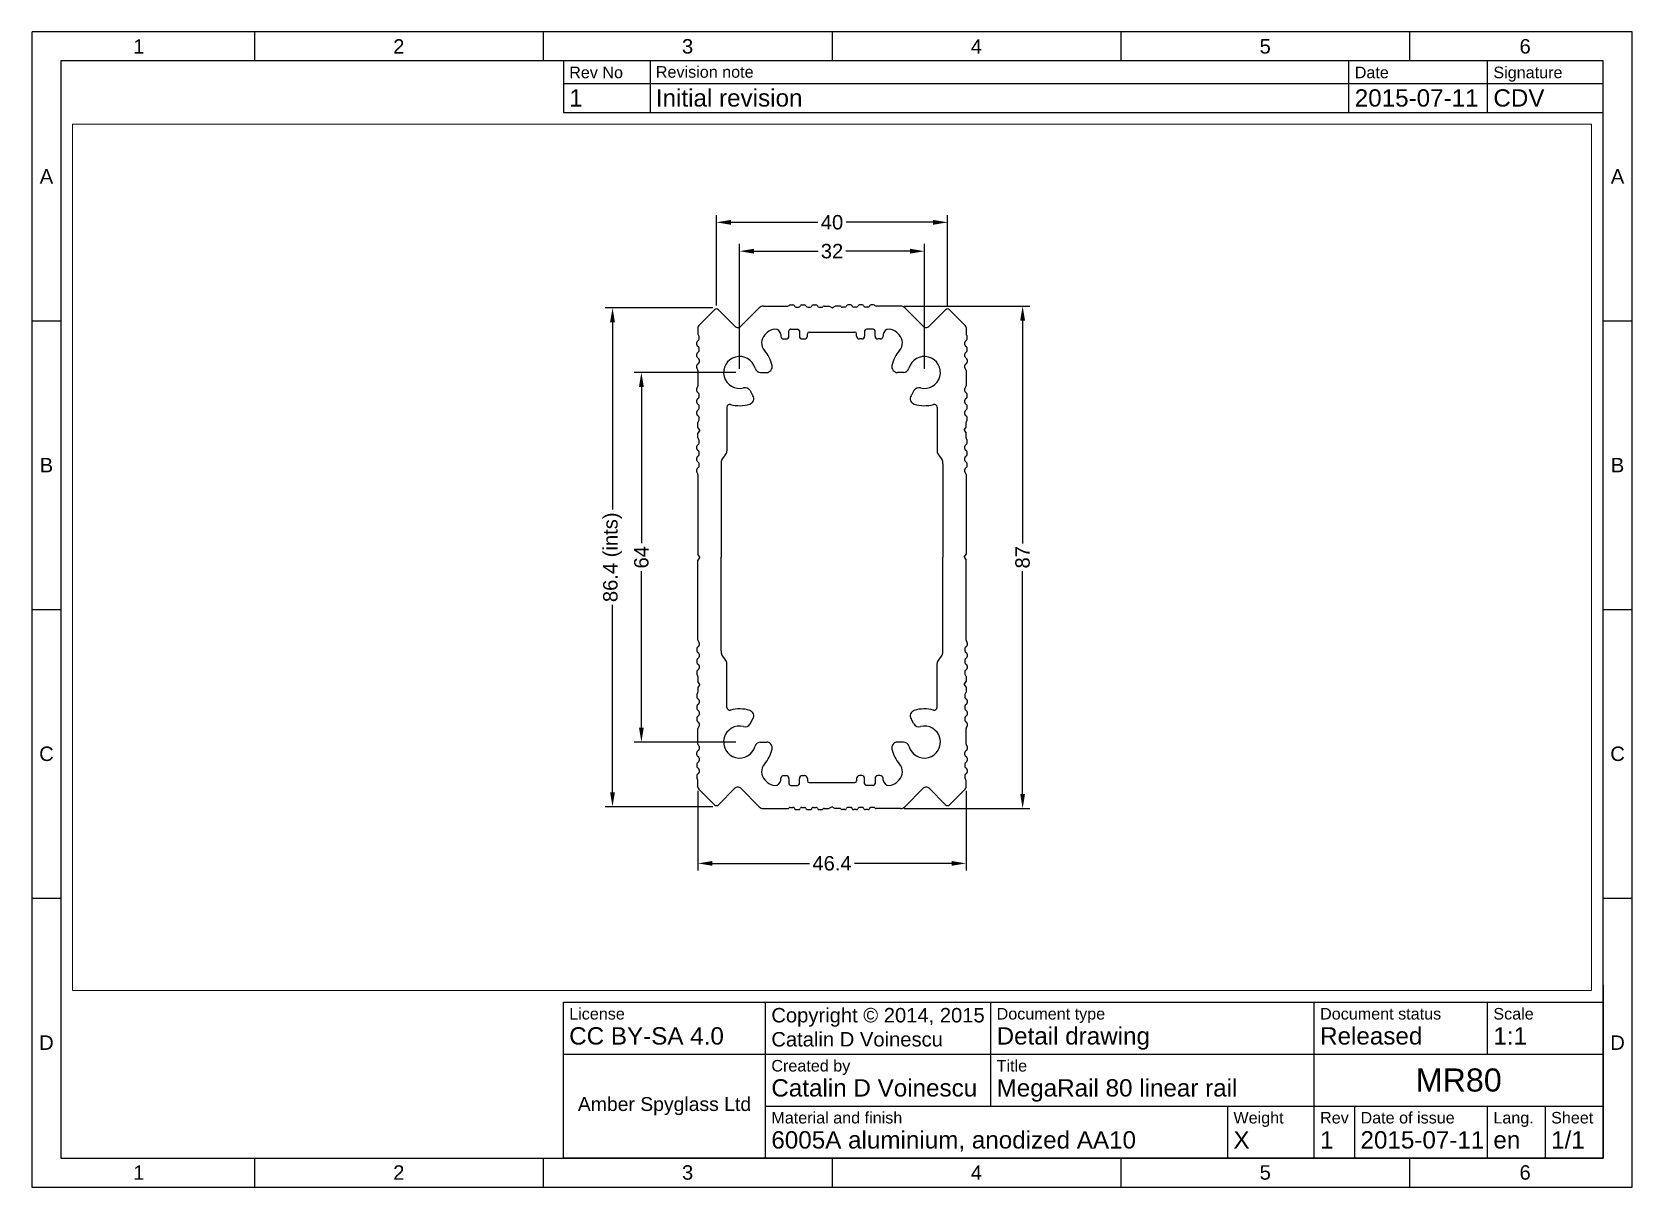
# Paper-space layout 'Sheet1' of a CAD drawing. Header units: millimetres. Extents: x 15 to 292, y 5 to 205.
# The model-space entities are those that its viewports show. They can reach past a viewport. Long polylines and large blocks are cut down to what shows.
import ezdxf

# ---------------------------------------------------------------- set-up
doc = ezdxf.new("R2010")
doc.units = ezdxf.units.MM
doc.layers.add('Dimensions', color=7, linetype='Continuous')
doc.styles.get("Standard").update_dxf_attribs({"font": 'arial.ttf'})
doc.dimstyles.new('ISO-25', dxfattribs={"dimtxt": 2.5, "dimasz": 2.5, "dimexe": 1.25, "dimexo": 0.625, "dimtad": 0, "dimtoh": 1, "dimdsep": 46, "dimtxsty": 'Standard', "dimcen": 2.5, "dimadec": 0, "dimazin": 0, "dimtfac": 1, "dimtmove": 0, "dimatfit": 3, "dimfxl": 1, "dimarcsym": 0})

psp = doc.layouts.new('Sheet1')

# ---------------------------------------------------------------- texts
for s, insert, char_height, width, attachment_point in [('{1}', (33.5, 202.5), 2.5, 40, 5), ('{2}', (78.5, 202.5), 2.5, 50, 5), ('{3}', (128.5, 202.5), 2.5, 50, 5), ('{4}', (178.5, 202.5), 2.5, 50, 5), ('{5}', (228.5, 202.5), 2.5, 50, 5), ('{6}', (273.5, 202.5), 2.5, 40, 5), ('{Rev No}', (108, 199), 2, 13, 1), ('{Revision note}', (123, 199.0830368008192), 2, 99, 1), ('{Date}', (244, 199), 2, 22, 1), ('{Signature}', (268, 199), 2, 18, 1), ('{1}', (108, 195.0830368008192), 3, 12.99999999999999, 1), ('{Initial revision}', (123, 195.0830368008192), 3, 99, 1), ('{2015-07-11}', (244, 195.0830368008192), 3, 22, 1), ('{CDV}', (268, 195.0830368008192), 3, 18, 1), ('{A}', (17.5, 180), 2.5, 5, 5), ('{A}', (289.5, 180), 2.5, 5, 5), ('{B}', (17.5, 130), 2.5, 5, 5), ('{B}', (289.5, 130), 2.5, 5, 5), ('{C}', (17.5, 80), 2.5, 5, 5), ('{C}', (289.5, 80), 2.5, 5, 5), ('{License\\P\\H1.5x;CC BY-SA 4.0}', (108, 36), 2, 33, 1), ('{Copyright © 2014, 2015\\PCatalin D Voinescu}', (143, 36), 2.5, 37, 1), ('{Scale\\P\\H1.5x;1:1}', (268, 36), 2, 18, 1), ('{Document type\\P\\H1.5x;Detail drawing}', (182, 36), 2, 54, 1), ('{Document status\\P\\H1.5x;Released}', (238, 36), 2, 28, 1), ('{D}', (17.5, 30), 2.5, 5, 5), ('{D}', (289.5, 30), 2.5, 5, 5), ('{Created by\\P\\H1.5x;Catalin D Voinescu}', (143, 27), 2, 37, 1), ('{Title\\P\\H1.5x;MegaRail 80 linear rail}', (182, 27), 2, 54, 1), ('{MR80}', (262, 23.5), 4, 48, 5), ('{\\H0.8x;Amber Spyglass Ltd}', (124.5, 19.00000000000002), 3, 33, 5), ('{Material and finish\\P\\H1.5x;6005A aluminium, anodized AA10}', (143, 18), 2, 78, 1), ('{Weight\\P\\H1.5x;X}', (223, 18.00000000000001), 2, 13, 1), ('{Rev\\P\\H1.5x;1}', (238, 18.00000000000001), 2, 6, 1), ('{Date of issue\\P\\H1.5x;2015-07-11}', (245, 18), 2, 21.30762260613795, 1), ('{Lang.\\P\\H1.5x;en}', (268, 18), 2, 8, 1), ('{Sheet\\P\\H1.5x;1/1}', (278, 18), 2, 8, 1), ('{1}', (33.5, 7.5), 2.5, 40, 5), ('{2}', (78.5, 7.5), 2.5, 50, 5), ('{3}', (128.5, 7.5), 2.5, 50, 5), ('{4}', (178.5, 7.5), 2.5, 50, 5), ('{5}', (228.5, 7.5), 2.5, 50, 5), ('{6}', (273.5, 7.5), 2.5, 40, 5)]:
    psp.add_mtext(s, dxfattribs=dict(insert=insert, char_height=char_height, width=width, attachment_point=attachment_point))

msp = doc.modelspace()

# ---------------------------------------------------------------- blocks, each defined once
blk = doc.blocks.new('*D0')
at = {"layer": 'Defpoints', "color": 0}
for p in [(11.88578643762694, 43.49999999999999), (11.8857864376269, -43.5), (32.99999999999999, -43.5)]:
    blk.add_point(p, dxfattribs=at)
at = {"layer": 'Dimensions', "color": 0, "lineweight": -2}
for p, q in [((12.51078643762694, 43.49999999999999), (34.25, 43.49999999999999)), ((33, 40.99999999999999), (33, 2.413749999999993)), ((32.99999999999999, -41), (32.99999999999999, -2.413750000000014)), ((12.5107864376269, -43.5), (34.24999999999999, -43.5))]:
    blk.add_line(p, q, dxfattribs=at)
at = {"layer": 'Dimensions', "color": 0}
for points in [[(33.41666666666666, 40.99999999999999), (32.58333333333334, 40.99999999999999), (33, 43.49999999999999)], [(32.58333333333333, -41), (33.41666666666666, -41), (32.99999999999999, -43.5)]]:
    blk.add_solid(points, dxfattribs=at)
at = {"layer": 'Dimensions', "color": 0, "insert": (33, 0), "char_height": 2.5, "attachment_point": 5, "rotation": 90}
blk.add_mtext('87', dxfattribs=at)
blk = doc.blocks.new('*D1')
at = {"layer": 'Defpoints', "color": 0}
for p in [(-23.20000000000003, -39.79289321881342), (23.2, -39.79289321881345), (23.2, -53)]:
    blk.add_point(p, dxfattribs=at)
at = {"layer": 'Dimensions', "color": 0, "lineweight": -2}
for p, q in [((-23.20000000000003, -40.41789321881342), (-23.20000000000003, -54.25)), ((23.2, -40.41789321881345), (23.2, -54.25)), ((-20.70000000000003, -53), (-3.913749999999986, -53)), ((20.7, -53), (3.913750000000018, -53))]:
    blk.add_line(p, q, dxfattribs=at)
at = {"layer": 'Dimensions', "color": 0}
for points in [[(-20.70000000000003, -52.58333333333334), (-20.70000000000003, -53.41666666666666), (-23.20000000000003, -53)], [(20.7, -53.41666666666666), (20.7, -52.58333333333334), (23.2, -53)]]:
    blk.add_solid(points, dxfattribs=at)
at = {"layer": 'Dimensions', "color": 0, "insert": (1.4210854715202e-14, -53), "char_height": 2.5, "attachment_point": 5}
blk.add_mtext('46.4', dxfattribs=at)
blk = doc.blocks.new('*D2')
at = {"layer": 'Defpoints', "color": 0}
for p in [(-16, 32), (-32.76057214184794, -31.99999999999997), (-16.00000000000002, -31.99999999999997)]:
    blk.add_point(p, dxfattribs=at)
at = {"layer": 'Dimensions', "color": 0, "lineweight": -2}
for p, q in [((-16.625, 32), (-34.25, 32)), ((-33, 29.5), (-33, 2.416250000000016)), ((-33, -29.49999999999997), (-33, -2.416249999999984)), ((-16.62500000000002, -31.99999999999997), (-34.25, -31.99999999999997))]:
    blk.add_line(p, q, dxfattribs=at)
at = {"layer": 'Dimensions', "color": 0}
for points in [[(-32.58333333333334, 29.5), (-33.41666666666666, 29.5), (-33, 32)], [(-33.41666666666666, -29.49999999999997), (-32.58333333333334, -29.49999999999997), (-33, -31.99999999999997)]]:
    blk.add_solid(points, dxfattribs=at)
at = {"layer": 'Dimensions', "color": 0, "insert": (-33, 1.4210854715202e-14), "char_height": 2.5, "attachment_point": 5, "rotation": 90}
blk.add_mtext('64', dxfattribs=at)
blk = doc.blocks.new('*D3')
at = {"layer": 'Defpoints', "color": 0}
for p in [(16.00000000000001, 53.94725428393179), (-16, 32), (16.00000000000001, 31.99999999999997)]:
    blk.add_point(p, dxfattribs=at)
at = {"layer": 'Dimensions', "color": 0, "lineweight": -2}
for p, q in [((-16, 32.625), (-16, 54.25)), ((-13.5, 53), (-2.398749999999996, 53)), ((13.50000000000001, 53), (2.39875, 53)), ((16.00000000000001, 32.62499999999997), (16.00000000000001, 54.25))]:
    blk.add_line(p, q, dxfattribs=at)
at = {"layer": 'Dimensions', "color": 0}
for points in [[(-13.5, 53.41666666666666), (-13.5, 52.58333333333334), (-16, 53)], [(13.50000000000001, 52.58333333333334), (13.50000000000001, 53.41666666666666), (16.00000000000001, 53)]]:
    blk.add_solid(points, dxfattribs=at)
at = {"layer": 'Dimensions', "color": 0, "insert": (7.105427357601002e-15, 53), "char_height": 2.5, "attachment_point": 5}
blk.add_mtext('32', dxfattribs=at)
blk = doc.blocks.new('*D4')
at = {"layer": 'Defpoints', "color": 0}
for p in [(20, 56), (-19.99999999999998, 42.99289321881345), (20, 42.99289321881342)]:
    blk.add_point(p, dxfattribs=at)
at = {"layer": 'Dimensions', "color": 0, "lineweight": -2}
for p, q in [((-19.99999999999998, 43.61789321881345), (-19.99999999999998, 59.25)), ((20, 43.61789321881342), (20, 59.25)), ((-17.49999999999998, 58), (-2.458749999999988, 58)), ((17.5, 58), (2.458750000000009, 58))]:
    blk.add_line(p, q, dxfattribs=at)
at = {"layer": 'Dimensions', "color": 0}
for points in [[(-17.49999999999998, 58.41666666666666), (-17.49999999999998, 57.58333333333334), (-19.99999999999998, 58)], [(17.5, 57.58333333333334), (17.5, 58.41666666666666), (20, 58)]]:
    blk.add_solid(points, dxfattribs=at)
at = {"layer": 'Dimensions', "color": 0, "insert": (1.06581410364015e-14, 58), "char_height": 2.5, "attachment_point": 5}
blk.add_mtext('40', dxfattribs=at)
blk = doc.blocks.new('*D5')
at = {"layer": 'Defpoints', "color": 0}
for p in [(-19.99999999999998, 43.2), (-38, -43.19999999999997), (-20.00000000000001, -43.19999999999997)]:
    blk.add_point(p, dxfattribs=at)
at = {"layer": 'Dimensions', "color": 0, "lineweight": -2}
for p, q in [((-20.62499999999998, 43.2), (-39.25, 43.2)), ((-38, 40.7), (-38, 8.248750000000008)), ((-38, -40.69999999999997), (-38, -8.248749999999987)), ((-20.62500000000001, -43.19999999999997), (-39.25, -43.19999999999997))]:
    blk.add_line(p, q, dxfattribs=at)
at = {"layer": 'Dimensions', "color": 0}
for points in [[(-37.58333333333334, 40.7), (-38.41666666666666, 40.7), (-38, 43.2)], [(-38.41666666666666, -40.69999999999997), (-37.58333333333334, -40.69999999999997), (-38, -43.19999999999997)]]:
    blk.add_solid(points, dxfattribs=at)
at = {"layer": 'Dimensions', "color": 0, "insert": (-38, 1.4210854715202e-14), "char_height": 2.5, "attachment_point": 5, "rotation": 90}
blk.add_mtext('86.4 (ints)', dxfattribs=at)

# ---------------------------------------------------------------- dimensions: what is measured, and where the dimension line sits
at = {"layer": 'Dimensions'}
for base, p1, p2, picture, middle in [((20, 58), (-19.99999999999998, 42.99289321881345), (20, 42.99289321881342), '*D4', (1.06581410364015e-14, 58)), ((16.00000000000001, 53), (-16, 32), (16.00000000000001, 31.99999999999997), '*D3', (7.105427357601002e-15, 53)), ((23.2, -53), (-23.20000000000003, -39.79289321881342), (23.2, -39.79289321881345), '*D1', (1.4210854715202e-14, -53))]:
    dim = msp.add_linear_dim(base=base, p1=p1, p2=p2, dimstyle='ISO-25', dxfattribs=at)
    dim.commit()
    dim.dimension.update_dxf_attribs({"geometry": picture, "text_midpoint": middle, "dimtype": 160})
dim = msp.add_linear_dim(base=(-38, -43.19999999999997), p1=(-19.99999999999998, 43.2), p2=(-20.00000000000001, -43.19999999999997), angle=90, text='<> (ints)', dimstyle='ISO-25', dxfattribs=at)
dim.commit()
dim.dimension.update_dxf_attribs({"geometry": '*D5', "text_midpoint": (-38, 1.4210854715202e-14), "dimtype": 160})
for base, p1, p2, picture, middle in [((32.99999999999999, -43.5), (11.88578643762694, 43.49999999999999), (11.8857864376269, -43.5), '*D0', (33, 0)), ((-33, -31.99999999999997), (-16, 32), (-16.00000000000002, -31.99999999999997), '*D2', (-33, 1.4210854715202e-14))]:
    dim = msp.add_linear_dim(base=base, p1=p1, p2=p2, angle=90, dimstyle='ISO-25', dxfattribs=at)
    dim.commit()
    dim.dimension.update_dxf_attribs({"geometry": picture, "text_midpoint": middle, "dimtype": 160})

# ---------------------------------------------------------------- linework, layer by layer
for p, q in [((-23.05355339059328, 40.14644660940672), (-20.35355339059325, 42.84644660940673)), ((-19.6464466094067, 42.84644660940673), (-16.79497474683058, 39.99497474683059)), ((-15.80502525316941, 39.99497474683059), (-12.59289321881346, 43.20710678118655)), ((-11.88578643762692, 43.5), (-7.659672188071202, 43.50000000000001)), ((-7.212458592571242, 43.7), (-6.783278985821173, 43.7)), ((-6.514950828521204, 43.53416407864999), (-6.480786749871211, 43.46583592135002)), ((-6.212458592571242, 43.30000000000001), (-5.783278985821173, 43.30000000000001)), ((-5.514950828521204, 43.46583592135002), (-5.480786749871211, 43.53416407864999)), ((-5.212458592571242, 43.7), (-4.783278985821173, 43.7)), ((-4.514950828521197, 43.53416407864999), (-4.480786749871218, 43.46583592135002)), ((-4.212458592571242, 43.30000000000001), (-3.783278985821173, 43.30000000000001)), ((-3.514950828521197, 43.46583592135002), (-3.480786749871218, 43.53416407864999)), ((-3.212458592571242, 43.7), (-2.783278985821173, 43.7)), ((-2.514950828521197, 43.53416407864999), (-2.480786749871218, 43.46583592135002)), ((-2.212458592571242, 43.30000000000001), (-1.783278985821173, 43.30000000000001)), ((-1.336065390321213, 43.5), (-0.5196152422706497, 43.5)), ((1.06581410364015e-14, 43.2), (-0.5196152422706497, 43.5)), ((1.4210854715202e-14, 43.2), (0.5196152422706746, 43.49999999999999)), ((1.336065390321238, 43.49999999999999), (0.5196152422706746, 43.49999999999999)), ((2.212458592571267, 43.3), (1.783278985821198, 43.3)), ((2.514950828521222, 43.53416407864998), (2.480786749871243, 43.46583592135001)), ((3.212458592571267, 43.69999999999999), (2.783278985821198, 43.69999999999999)), ((3.514950828521222, 43.46583592135001), (3.480786749871243, 43.53416407864998)), ((4.212458592571267, 43.3), (3.783278985821198, 43.3)), ((4.514950828521222, 43.53416407864998), (4.480786749871243, 43.46583592135001)), ((5.212458592571267, 43.69999999999999), (4.783278985821198, 43.69999999999999)), ((5.514950828521229, 43.46583592135001), (5.480786749871235, 43.53416407864998)), ((6.212458592571267, 43.3), (5.783278985821198, 43.3)), ((6.514950828521229, 43.53416407864998), (6.480786749871235, 43.46583592135001)), ((7.212458592571267, 43.69999999999999), (6.783278985821198, 43.69999999999999)), ((11.88578643762694, 43.49999999999999), (7.659672188071227, 43.5)), ((15.80502525316944, 39.99497474683056), (12.59289321881349, 43.20710678118654)), ((19.64644660940673, 42.8464466094067), (16.7949747468306, 39.99497474683056)), ((23.0535533905933, 40.14644660940669), (20.35355339059328, 42.8464466094067)), ((-23.2, 39.79289321881345), (-23.2, 38.66180339887501)), ((-11.60221757873756, 38.54092817177006), (-11.22893218813453, 38.91421356237309)), ((-7.449999999999987, 38.3), (-7.449999999999987, 39.2)), ((-7.149999999999987, 39.49999999999999), (-5.949999999999987, 39.49999999999999)), ((-5.649999999999987, 39.2), (-5.649999999999987, 38.3)), ((-3.949999999999987, 38.99999999999999), (3.950000000000007, 38.99999999999999)), ((5.650000000000007, 39.2), (5.650000000000007, 38.3)), ((7.150000000000007, 39.49999999999999), (5.950000000000006, 39.49999999999999)), ((7.450000000000006, 38.3), (7.450000000000006, 39.2)), ((11.60221757873758, 38.54092817177005), (11.22893218813455, 38.91421356237308)), ((23.20000000000002, 39.79289321881342), (23.20000000000002, 38.66180339887498)), ((-23.4, 36.78541019662497), (-23.4, 37.21458980337503)), ((-23.23416407864999, 37.482917960675), (-23.16583592135001, 37.517082039325)), ((-23.16583592135001, 36.482917960675), (-23.23416407864999, 36.517082039325)), ((-23, 37.78541019662497), (-23, 38.21458980337503)), ((-23, 35.78541019662497), (-23, 36.21458980337503)), ((-8.852252515558778, 38.56645913950402), (-8.85225251555878, 38.26645913950402)), ((-8.353378773338175, 37.8), (-7.949999999999987, 37.8)), ((-5.149999999999987, 37.8), (-4.749999999999987, 37.8)), ((-4.249999999999987, 38.3), (-4.249999999999987, 38.7)), ((4.250000000000006, 38.3), (4.250000000000006, 38.7)), ((5.150000000000007, 37.8), (4.750000000000006, 37.8)), ((8.353378773338195, 37.8), (7.950000000000006, 37.8)), ((8.852252515558797, 38.56645913950402), (8.8522525155588, 38.26645913950402)), ((22.99999999999996, 36.78541019662494), (22.99999999999996, 37.21458980337501)), ((23.16583592134997, 37.48291796067497), (23.23416407864995, 37.51708203932498)), ((23.23416407864995, 36.48291796067497), (23.16583592134997, 36.51708203932498)), ((23.39999999999996, 37.78541019662494), (23.39999999999996, 38.21458980337501)), ((23.39999999999996, 35.78541019662494), (23.39999999999996, 36.21458980337501)), ((-23.39999999999995, 34.78541019662498), (-23.39999999999995, 35.21458980337505)), ((-23.23416407864999, 35.482917960675), (-23.16583592135001, 35.517082039325)), ((-23.16583592134996, 34.48291796067501), (-23.23416407864994, 34.51708203932502)), ((-23.23416407864994, 33.48291796067501), (-23.16583592134996, 33.51708203932502)), ((-22.99999999999995, 34.21458980337505), (-22.99999999999995, 33.78541019662498)), ((23.00000000000001, 34.78541019662495), (23.00000000000001, 35.21458980337502)), ((23.16583592134997, 35.48291796067497), (23.23416407864995, 35.51708203932498)), ((23.23416407865, 34.48291796067498), (23.16583592135002, 34.51708203932499)), ((23.16583592135002, 33.48291796067498), (23.23416407865, 33.51708203932499)), ((23.40000000000001, 34.21458980337502), (23.40000000000001, 33.78541019662495)), ((-23.3999999999999, 32.78541019662499), (-23.3999999999999, 33.21458980337506)), ((-23.1999999999999, 32.33819660112503), (-23.20000000000011, 29.66180339887502)), ((-12.365044704539, 32), (-11.35645609474832, 32)), ((12.36504470453901, 31.99999999999999), (11.35645609474834, 31.99999999999999)), ((23.00000000000006, 32.78541019662497), (23.00000000000006, 33.21458980337503)), ((23.20000000000006, 32.33819660112501), (23.19999999999986, 29.66180339887499)), ((-23.4000000000001, 28.78541019662499), (-23.4000000000001, 29.21458980337506)), ((-23.16583592135011, 28.48291796067502), (-23.23416407865009, 28.51708203932503)), ((-23.00000000000016, 27.78541019662501), (-23.00000000000015, 28.21458980337508)), ((-14.1825223522695, 28.85203637251), (-13.67822804737416, 27.97857301446365)), ((14.18252235226951, 28.85203637250997), (13.67822804737417, 27.97857301446362)), ((22.99999999999991, 28.78541019662497), (22.99999999999991, 29.21458980337503)), ((23.2341640786499, 28.482917960675), (23.16583592134992, 28.517082039325)), ((23.39999999999986, 27.78541019662498), (23.39999999999986, 28.21458980337505)), ((-23.40000000000015, 26.78541019662501), (-23.40000000000015, 27.21458980337508)), ((-23.40000000000015, 24.78541019662501), (-23.40000000000015, 25.21458980337508)), ((-23.23416407865015, 27.48291796067504), (-23.16583592135017, 27.51708203932505)), ((-23.16583592135017, 26.48291796067504), (-23.23416407865015, 26.51708203932505)), ((-23.23416407865015, 25.48291796067504), (-23.16583592135017, 25.51708203932505)), ((-23.00000000000016, 25.78541019662501), (-23.00000000000016, 26.21458980337508)), ((-18.2, 25.98564217891885), (-18.20000000000001, 18.41421356237309)), ((18.20000000000001, 25.98564217891882), (18.2, 18.41421356237306)), ((22.99999999999986, 26.78541019662498), (22.99999999999986, 27.21458980337505)), ((22.99999999999985, 24.78541019662498), (22.99999999999985, 25.21458980337505)), ((23.16583592134987, 27.48291796067501), (23.23416407864985, 27.51708203932502)), ((23.23416407864984, 26.48291796067501), (23.16583592134986, 26.51708203932502)), ((23.16583592134986, 25.48291796067501), (23.23416407864984, 25.51708203932502)), ((23.39999999999985, 25.78541019662498), (23.39999999999985, 26.21458980337505)), ((-23.16583592135017, 24.48291796067504), (-23.23416407865015, 24.51708203932505)), ((-23.2, 22.51961524227066), (-23.2, 23.33819660112501)), ((-22.9, 22), (-23.2, 22.51961524227066)), ((-23, 23.78541019662497), (-23, 24.21458980337503)), ((22.89999999999996, 21.99999999999998), (23.19999999999997, 22.51961524227064)), ((23.23416407864984, 24.48291796067501), (23.16583592134986, 24.51708203932502)), ((23.19999999999997, 22.51961524227063), (23.19999999999997, 23.33819660112498)), ((23.40000000000001, 23.78541019662493), (23.40000000000001, 24.21458980337501)), ((-23.23416407864999, 19.48504917147879), (-23.16583592135001, 19.51921325012878)), ((-22.9, 22), (-23.2, 21.48038475772934)), ((-23.2, 20.66393460967878), (-23.2, 21.48038475772934)), ((-23, 19.78754140742875), (-23, 20.21672101417882)), ((22.89999999999996, 21.99999999999998), (23.19999999999997, 21.48038475772932)), ((23.16583592134998, 19.48504917147876), (23.23416407864996, 19.51921325012875)), ((23.19999999999997, 20.66393460967875), (23.19999999999997, 21.48038475772931)), ((23.39999999999997, 19.78754140742872), (23.39999999999997, 20.21672101417879)), ((-23.4, 18.78754140742875), (-23.4, 19.21672101417882)), ((-23.4, 16.78754140742875), (-23.4, 17.21672101417882)), ((-23.16583592135001, 18.48504917147879), (-23.23416407864999, 18.51921325012878)), ((-23.23416407864999, 17.48504917147879), (-23.16583592135001, 17.51921325012878)), ((-23, 17.78754140742875), (-23, 18.21672101417882)), ((-18.6142135623731, 17.58578643762691), (-18.49289321881346, 17.70710678118655)), ((18.6142135623731, 17.58578643762688), (18.49289321881346, 17.70710678118652)), ((22.99999999999998, 18.78754140742871), (22.99999999999997, 19.21672101417878)), ((22.99999999999998, 16.78754140742871), (22.99999999999998, 17.21672101417878)), ((23.23416407864997, 18.48504917147876), (23.16583592134998, 18.51921325012875)), ((23.16583592134999, 17.48504917147876), (23.23416407864997, 17.51921325012875)), ((23.39999999999998, 17.78754140742872), (23.39999999999998, 18.21672101417879)), ((-23.4, 14.78754140742875), (-23.4, 15.21672101417882)), ((-23.16583592135001, 16.48504917147879), (-23.23416407864999, 16.51921325012878)), ((-23.23416407864999, 15.48504917147879), (-23.16583592135001, 15.51921325012878)), ((-23.2, 14.34032781192879), (-23.2, 0.5196152422706675)), ((-23, 15.78754140742875), (-23, 16.21672101417882)), ((-19.2, 16.17157287525381), (-19.20000000000001, 0)), ((19.2, 16.17157287525378), (19.19999999999999, -2.842170943040401e-14)), ((22.99999999999998, 14.78754140742871), (22.99999999999998, 15.21672101417878)), ((23.23416407864997, 16.48504917147876), (23.16583592134999, 16.51921325012875)), ((23.16583592134999, 15.48504917147876), (23.23416407864997, 15.51921325012875)), ((23.2, 14.34032781192876), (23.19999999999998, 0.519615242270639)), ((23.39999999999998, 15.78754140742872), (23.39999999999998, 16.21672101417879)), ((-22.9, 0), (-23.2, 0.5196152422706604)), ((-22.89999999999999, 3.552713678800501e-14), (-23.19999999999999, -0.5196152422706248)), ((-19.20000000000001, -16.17157287525377), (-19.2, 3.552713678800501e-14)), ((19.2, -16.17157287525381), (19.2, 0)), ((22.89999999999998, -2.842170943040401e-14), (23.19999999999998, 0.5196152422706319)), ((22.9, 0), (23.2, -0.5196152422706604)), ((-23.2, -14.34032781192875), (-23.19999999999999, -0.5196152422706319)), ((23.2, -14.34032781192879), (23.2, -0.5196152422706675)), ((-23.39999999999998, -15.78754140742871), (-23.39999999999998, -16.21672101417878)), ((-23.16583592134999, -15.48504917147875), (-23.23416407864998, -15.51921325012874)), ((-23.23416407864998, -16.48504917147875), (-23.16583592134999, -16.51921325012874)), ((-22.99999999999999, -14.78754140742871), (-22.99999999999999, -15.21672101417877)), ((23, -15.78754140742875), (23, -16.21672101417882)), ((23.23416407864999, -15.48504917147879), (23.16583592135001, -15.51921325012878)), ((23.16583592135001, -16.48504917147879), (23.23416407864999, -16.51921325012878)), ((23.4, -14.78754140742875), (23.4, -15.21672101417882)), ((-23.39999999999998, -17.78754140742871), (-23.39999999999998, -18.21672101417878)), ((-23.16583592134999, -17.48504917147875), (-23.23416407864998, -17.51921325012874)), ((-23.23416407864998, -18.48504917147875), (-23.16583592134999, -18.51921325012874)), ((-22.99999999999999, -16.78754140742871), (-22.99999999999999, -17.21672101417877)), ((-22.99999999999999, -18.78754140742871), (-22.99999999999998, -19.21672101417877)), ((-18.6142135623731, -17.58578643762687), (-18.49289321881346, -17.70710678118651)), ((-18.20000000000002, -25.98564217891882), (-18.20000000000001, -18.41421356237306)), ((18.2, -25.98564217891885), (18.2, -18.41421356237309)), ((18.6142135623731, -17.58578643762691), (18.49289321881345, -17.70710678118655)), ((23, -17.78754140742875), (23, -18.21672101417882)), ((23.23416407864998, -17.48504917147879), (23.16583592135001, -17.51921325012878)), ((23.16583592135001, -18.48504917147879), (23.23416407864999, -18.51921325012878)), ((23.39999999999999, -16.78754140742875), (23.39999999999999, -17.21672101417882)), ((23.39999999999999, -18.78754140742875), (23.39999999999999, -19.21672101417882)), ((-23.39999999999998, -19.78754140742871), (-23.39999999999998, -20.21672101417878)), ((-23.16583592134999, -19.48504917147875), (-23.23416407864997, -19.51921325012874)), ((-23.19999999999998, -20.66393460967874), (-23.19999999999998, -21.4803847577293)), ((-22.89999999999997, -21.99999999999997), (-23.19999999999997, -21.48038475772931)), ((-22.89999999999997, -21.99999999999997), (-23.19999999999997, -22.51961524227063)), ((22.89999999999999, -22), (23.19999999999999, -21.48038475772934)), ((22.89999999999999, -22), (23.19999999999999, -22.51961524227066)), ((23, -19.78754140742875), (22.99999999999999, -20.21672101417882)), ((23.23416407864998, -19.48504917147879), (23.16583592135001, -19.51921325012878)), ((23.2, -20.66393460967878), (23.19999999999999, -21.48038475772934)), ((-23.40000000000001, -23.78541019662492), (-23.40000000000001, -24.21458980337501)), ((-23.23416407864985, -24.48291796067501), (-23.16583592134987, -24.51708203932502)), ((-23.19999999999998, -22.51961524227062), (-23.19999999999997, -23.33819660112497)), ((-22.99999999999986, -24.78541019662498), (-22.99999999999986, -25.21458980337505)), ((22.99999999999999, -23.78541019662497), (22.99999999999999, -24.21458980337503)), ((23.16583592135016, -24.48291796067504), (23.23416407865014, -24.51708203932505)), ((23.19999999999999, -22.51961524227066), (23.2, -23.33819660112501)), ((23.40000000000015, -24.78541019662501), (23.40000000000015, -25.21458980337508)), ((-23.39999999999986, -25.78541019662498), (-23.39999999999986, -26.21458980337505)), ((-23.16583592134987, -25.48291796067501), (-23.23416407864985, -25.51708203932502)), ((-23.23416407864985, -26.48291796067501), (-23.16583592134987, -26.51708203932502)), ((-23.16583592134987, -27.48291796067501), (-23.23416407864985, -27.51708203932502)), ((-22.99999999999986, -26.78541019662498), (-22.99999999999986, -27.21458980337505)), ((23.00000000000015, -25.78541019662501), (23.00000000000015, -26.21458980337508)), ((23.23416407865014, -25.48291796067504), (23.16583592135016, -25.51708203932505)), ((23.16583592135016, -26.48291796067504), (23.23416407865014, -26.51708203932505)), ((23.23416407865014, -27.48291796067504), (23.16583592135016, -27.51708203932505)), ((23.40000000000015, -26.78541019662501), (23.40000000000015, -27.21458980337508)), ((-23.39999999999986, -27.78541019662498), (-23.39999999999986, -28.21458980337505)), ((-23.2341640786499, -28.482917960675), (-23.16583592134992, -28.517082039325)), ((-23.20000000000007, -32.33819660112501), (-23.19999999999987, -29.66180339887499)), ((-22.99999999999991, -28.78541019662497), (-22.99999999999991, -29.21458980337503)), ((-14.18252235226952, -28.85203637250997), (-13.67822804737418, -27.97857301446362)), ((14.18252235226949, -28.85203637251), (13.67822804737416, -27.97857301446365)), ((23.00000000000015, -27.78541019662501), (23.00000000000014, -28.21458980337508)), ((23.1658359213501, -28.48291796067502), (23.23416407865008, -28.51708203932503)), ((23.19999999999989, -32.33819660112503), (23.2000000000001, -29.66180339887502)), ((23.40000000000009, -28.78541019662499), (23.40000000000009, -29.21458980337506)), ((-23.00000000000007, -32.78541019662497), (-23.00000000000007, -33.21458980337503)), ((-12.36504470453902, -31.99999999999999), (-11.35645609474835, -31.99999999999999)), ((12.36504470453899, -32), (11.35645609474831, -32)), ((23.39999999999989, -32.78541019662499), (23.39999999999989, -33.21458980337506)), ((-23.40000000000002, -34.21458980337502), (-23.40000000000002, -33.78541019662495)), ((-23.39999999999996, -35.78541019662494), (-23.39999999999996, -36.21458980337501)), ((-23.16583592135003, -33.48291796067498), (-23.23416407865001, -33.51708203932499)), ((-23.23416407865001, -34.48291796067498), (-23.16583592135003, -34.51708203932499)), ((-23.16583592134997, -35.48291796067497), (-23.23416407864995, -35.51708203932498)), ((-23.00000000000001, -34.78541019662495), (-23.00000000000001, -35.21458980337502)), ((22.99999999999994, -34.21458980337505), (22.99999999999994, -33.78541019662498)), ((22.99999999999999, -35.78541019662497), (22.99999999999999, -36.21458980337503)), ((23.23416407864993, -33.48291796067501), (23.16583592134995, -33.51708203932502)), ((23.16583592134995, -34.48291796067501), (23.23416407864993, -34.51708203932502)), ((23.23416407864998, -35.482917960675), (23.16583592135, -35.517082039325)), ((23.39999999999994, -34.78541019662498), (23.39999999999994, -35.21458980337505)), ((-23.39999999999996, -37.78541019662494), (-23.39999999999996, -38.21458980337501)), ((-23.23416407864995, -36.48291796067497), (-23.16583592134997, -36.51708203932498)), ((-23.16583592134997, -37.48291796067497), (-23.23416407864995, -37.51708203932498)), ((-23.20000000000003, -39.79289321881342), (-23.20000000000002, -38.66180339887498)), ((-22.99999999999996, -36.78541019662494), (-22.99999999999996, -37.21458980337501)), ((-11.60221757873759, -38.54092817177005), (-11.22893218813456, -38.91421356237308)), ((-11.60221757873756, -38.54092817176999), (-11.22893218813453, -38.91421356237302)), ((-8.852252515558778, -38.56645913950395), (-8.85225251555878, -38.26645913950395)), ((-8.353378773338175, -37.79999999999993), (-7.949999999999987, -37.79999999999993)), ((-7.449999999999987, -38.29999999999993), (-7.449999999999987, -39.19999999999992)), ((-5.649999999999987, -39.19999999999992), (-5.649999999999987, -38.29999999999993)), ((-5.149999999999987, -37.79999999999993), (-4.749999999999987, -37.79999999999993)), ((-4.249999999999987, -38.29999999999993), (-4.249999999999987, -38.69999999999992)), ((4.250000000000006, -38.29999999999993), (4.250000000000006, -38.69999999999992)), ((5.150000000000007, -37.79999999999993), (4.750000000000006, -37.79999999999993)), ((5.650000000000007, -39.19999999999992), (5.650000000000007, -38.29999999999993)), ((7.450000000000006, -38.29999999999993), (7.450000000000006, -39.19999999999992)), ((8.353378773338195, -37.79999999999993), (7.950000000000006, -37.79999999999993)), ((8.852252515558797, -38.56645913950395), (8.8522525155588, -38.26645913950395)), ((11.60221757873755, -38.54092817177006), (11.22893218813452, -38.91421356237309)), ((22.99999999999999, -37.78541019662497), (22.99999999999999, -38.21458980337503)), ((23.16583592135, -36.482917960675), (23.23416407864998, -36.517082039325)), ((23.23416407864998, -37.482917960675), (23.16583592135, -37.517082039325)), ((23.2, -39.79289321881345), (23.19999999999999, -38.66180339887501)), ((23.39999999999999, -36.78541019662497), (23.39999999999999, -37.21458980337503)), ((-23.05355339059331, -40.14644660940669), (-20.35355339059328, -42.8464466094067)), ((-19.64644660940674, -42.8464466094067), (-16.79497474683061, -39.99497474683056)), ((-15.80502525316945, -39.99497474683056), (-12.59289321881349, -43.20710678118654)), ((-7.149999999999987, -39.49999999999992), (-5.949999999999987, -39.49999999999992)), ((-3.949999999999987, -38.99999999999992), (3.950000000000007, -38.99999999999992)), ((7.150000000000007, -39.49999999999992), (5.950000000000006, -39.49999999999992)), ((15.8050252531694, -39.99497474683059), (12.59289321881345, -43.20710678118655)), ((19.64644660940669, -42.84644660940673), (16.79497474683058, -39.99497474683059)), ((23.05355339059327, -40.14644660940672), (20.35355339059324, -42.84644660940673)), ((-11.88578643762695, -43.49999999999999), (-7.659672188071237, -43.5)), ((-7.212458592571277, -43.3), (-6.783278985821209, -43.3)), ((-6.51495082852124, -43.46583592135001), (-6.480786749871246, -43.53416407864998)), ((-6.212458592571277, -43.69999999999999), (-5.783278985821209, -43.69999999999999)), ((-5.51495082852124, -43.53416407864998), (-5.480786749871246, -43.46583592135001)), ((-5.212458592571277, -43.3), (-4.783278985821209, -43.3)), ((-4.514950828521233, -43.46583592135001), (-4.480786749871253, -43.53416407864998)), ((-4.212458592571277, -43.69999999999999), (-3.783278985821209, -43.69999999999999)), ((-3.514950828521233, -43.53416407864998), (-3.480786749871253, -43.46583592135001)), ((-3.212458592571277, -43.3), (-2.783278985821209, -43.3)), ((-2.514950828521233, -43.46583592135001), (-2.480786749871253, -43.53416407864998)), ((-2.212458592571277, -43.69999999999999), (-1.783278985821209, -43.69999999999999)), ((-1.336065390321249, -43.5), (-0.5196152422706852, -43.5)), ((-2.131628207280301e-14, -43.20000000000002), (-0.5196152422706852, -43.5)), ((-1.77635683940025e-14, -43.20000000000002), (0.519615242270639, -43.50000000000001)), ((1.336065390321203, -43.49999999999999), (0.519615242270639, -43.49999999999999)), ((2.212458592571231, -43.69999999999997), (1.783278985821163, -43.69999999999997)), ((2.514950828521187, -43.46583592134999), (2.480786749871207, -43.53416407864997)), ((3.212458592571231, -43.29999999999998), (2.783278985821163, -43.29999999999998)), ((3.514950828521187, -43.53416407864997), (3.480786749871207, -43.46583592134999)), ((4.212458592571231, -43.69999999999997), (3.783278985821163, -43.69999999999997)), ((4.514950828521187, -43.46583592134999), (4.480786749871207, -43.53416407864997)), ((5.212458592571231, -43.29999999999998), (4.783278985821163, -43.29999999999998)), ((5.514950828521194, -43.53416407864997), (5.4807867498712, -43.46583592134999)), ((6.212458592571231, -43.69999999999997), (5.783278985821163, -43.69999999999997)), ((6.514950828521194, -43.46583592134999), (6.4807867498712, -43.53416407864997)), ((7.212458592571231, -43.29999999999998), (6.783278985821163, -43.29999999999998)), ((11.8857864376269, -43.5), (7.659672188071191, -43.50000000000001))]:
    msp.add_line(p, q)
for centre, radius, start, end in [((-19.99999999999998, 42.49289321881345), 0.5000000000000001, 45.00000000000029, 134.9999999999997), ((-11.88578643762692, 42.5), 0.9999999999999993, 90, 134.9999999999996), ((-7.659672188071202, 43.80000000000001), 0.3, 270, 318.1896851042207), ((-7.212458592571242, 43.40000000000001), 0.3000000000000002, 90, 138.1896851042207), ((-6.783278985821173, 43.40000000000001), 0.3000000000000002, 26.56505117707814, 90), ((-6.212458592571242, 43.60000000000001), 0.3, 206.5650511770781, 270), ((-5.783278985821173, 43.60000000000001), 0.3000000000000002, 270, 333.4349488229219), ((-5.212458592571242, 43.40000000000001), 0.3, 90, 153.4349488229219), ((-4.783278985821173, 43.40000000000001), 0.3000000000000002, 26.56505117707814, 90), ((-4.212458592571242, 43.60000000000001), 0.3, 206.5650511770781, 270), ((-3.783278985821173, 43.60000000000001), 0.3000000000000002, 270, 333.434948822922), ((-3.212458592571242, 43.40000000000001), 0.3, 90, 153.434948822922), ((-2.783278985821173, 43.40000000000001), 0.3000000000000002, 26.56505117707799, 90), ((-2.212458592571242, 43.60000000000001), 0.3, 206.565051177078, 270), ((-1.783278985821173, 43.60000000000001), 0.3000000000000002, 270, 318.1896851042207), ((-1.336065390321213, 43.2), 0.3, 90, 138.1896851042207), ((1.336065390321238, 43.19999999999999), 0.3, 41.81031489577932, 90), ((1.783278985821198, 43.59999999999999), 0.3000000000000002, 221.8103148957793, 270), ((2.212458592571267, 43.59999999999999), 0.3, 270, 333.434948822922), ((2.783278985821198, 43.39999999999999), 0.3000000000000002, 90, 153.434948822922), ((3.212458592571267, 43.39999999999999), 0.3, 26.56505117707799, 90), ((3.783278985821198, 43.59999999999999), 0.3000000000000002, 206.565051177078, 270), ((4.212458592571267, 43.59999999999999), 0.3, 270, 333.434948822922), ((4.783278985821198, 43.39999999999999), 0.3000000000000002, 90, 153.434948822922), ((5.212458592571267, 43.39999999999999), 0.3, 26.56505117707799, 90), ((5.783278985821198, 43.59999999999999), 0.3000000000000002, 206.565051177078, 270), ((6.212458592571267, 43.59999999999999), 0.3, 270, 333.434948822922), ((6.783278985821198, 43.39999999999999), 0.3000000000000002, 90, 153.434948822922), ((7.212458592571267, 43.39999999999999), 0.3000000000000002, 41.81031489577932, 90), ((7.659672188071227, 43.8), 0.3, 221.8103148957793, 270), ((11.88578643762694, 42.49999999999999), 0.9999999999999993, 45.00000000000029, 90), ((20, 42.49289321881342), 0.5000000000000001, 45, 134.9999999999994), ((-22.7, 39.79289321881345), 0.5000000000000007, 134.9999999999997, 180), ((-16.3, 40.48994949366117), 0.6999999999999998, 224.9999999999996, 315.0000000000004), ((-9.814718625761431, 37.49999999999999), 2.000000000000002, 92.02189345452072, 135.0000000000002), ((-9.849999999999985, 38.49937741851206), 1, 3.846387945463599, 92.02189345452072), ((-7.149999999999987, 39.2), 0.3, 89.99999999999999, 180), ((-5.949999999999987, 39.2), 0.3, 0, 90), ((-3.949999999999987, 38.7), 0.3, 90, 180), ((3.950000000000006, 38.7), 0.3, 0, 90), ((5.950000000000006, 39.2), 0.3, 90, 180), ((7.150000000000007, 39.2), 0.3, 0, 90), ((9.850000000000005, 38.49937741851205), 1, 87.97810654547929, 176.153612054536), ((9.81471862576145, 37.49999999999999), 2.000000000000002, 44.99999999999982, 87.9781065454793), ((16.30000000000003, 40.48994949366114), 0.6999999999999998, 224.9999999999996, 315.0000000000004), ((22.70000000000002, 39.79289321881342), 0.5000000000000007, 0, 45.00000000000058), ((-23.1, 37.21458980337503), 0.3000000000000002, 116.5650511770774, 180), ((-23.1, 36.78541019662497), 0.3, 180, 243.4349488229226), ((-22.9, 38.66180339887499), 0.3, 180, 228.1896851042216), ((-23.3, 37.78541019662497), 0.3, 296.5650511770774, 0), ((-23.3, 36.21458980337503), 0.3000000000000002, 0, 63.43494882292201), ((-23.3, 38.21458980337503), 0.3000000000000002, 0, 48.18968510422164), ((-10.18800401636446, 37.12671460939697), 2, 135.0000000000001, 221.4152552724536), ((-8.353378773338175, 38.3), 0.5, 183.8463879454632, 270), ((-7.949999999999987, 38.3), 0.5000000000000002, 270, 0), ((-5.149999999999987, 38.3), 0.5000000000000002, 180, 270), ((-4.749999999999987, 38.3), 0.5000000000000002, 270, 0), ((4.750000000000006, 38.3), 0.5000000000000002, 180, 270), ((5.150000000000007, 38.3), 0.5000000000000002, 270, 0), ((7.950000000000006, 38.3), 0.5000000000000002, 180, 270), ((8.353378773338195, 38.3), 0.5, 270, 356.1536120545368), ((10.18800401636448, 37.12671460939696), 2, 318.5847447275465, 44.99999999999986), ((23.29999999999995, 37.21458980337501), 0.3000000000000002, 116.5650511770768, 180), ((23.29999999999995, 36.78541019662494), 0.3, 180, 243.4349488229232), ((23.49999999999996, 38.66180339887497), 0.3, 180, 228.1896851042211), ((23.09999999999995, 37.78541019662494), 0.3, 296.565051177078, 0), ((23.09999999999995, 36.21458980337501), 0.3000000000000002, 0, 63.43494882292201), ((23.09999999999995, 38.21458980337501), 0.3000000000000002, 0, 48.18968510422113), ((-23.09999999999995, 35.21458980337505), 0.3000000000000002, 116.565051177078, 180), ((-23.09999999999995, 34.78541019662498), 0.3, 180, 243.434948822922), ((-23.0999999999999, 33.21458980337506), 0.3000000000000002, 116.5650511770774, 180), ((-23.3, 35.78541019662497), 0.3, 296.565051177078, 0), ((-23.29999999999995, 34.21458980337505), 0.3000000000000002, 0, 63.43494882292261), ((-23.29999999999995, 33.78541019662498), 0.3, 296.5650511770774, 0), ((-16, 32), 2.77, 15.38192658152319, 284.6180734184767), ((-16, 32), 5.75, 12.15319746900793, 41.4152552724533), ((16.00000000000001, 31.99999999999997), 5.75, 138.5847447275465, 167.8468025309919), ((16.00000000000001, 31.99999999999997), 2.77, 255.3819265815233, 164.6180734184765), ((23.30000000000001, 35.21458980337502), 0.3000000000000002, 116.565051177078, 180), ((23.30000000000001, 34.78541019662495), 0.3, 180, 243.434948822922), ((23.30000000000006, 33.21458980337503), 0.3000000000000002, 116.5650511770768, 180), ((23.09999999999996, 35.78541019662494), 0.3, 296.5650511770768, 0), ((23.10000000000001, 34.21458980337502), 0.3000000000000002, 0, 63.43494882292201), ((23.10000000000001, 33.78541019662495), 0.3, 296.565051177078, 0), ((-23.0999999999999, 32.78541019662499), 0.3000000000000002, 180, 228.1896851042216), ((-23.4999999999999, 32.33819660112503), 0.3, 0, 48.18968510422164), ((-12.365044704539, 33), 1, 195.3819265815235, 270), ((-11.35645609474832, 33), 1, 270, 12.15319746900822), ((11.35645609474834, 32.99999999999999), 1, 167.8468025309918, 270), ((12.36504470453901, 32.99999999999999), 1, 270, 344.6180734184765), ((23.30000000000007, 32.78541019662497), 0.3000000000000002, 180, 228.1896851042211), ((22.90000000000006, 32.33819660112501), 0.3, 0, 48.18968510422113), ((-23.1000000000001, 29.21458980337506), 0.3000000000000002, 131.8103148957779, 180), ((-23.1000000000001, 28.78541019662499), 0.3, 180, 243.4349488229226), ((-23.5000000000001, 29.66180339887502), 0.3, 311.8103148957779, 0), ((-23.30000000000015, 28.21458980337508), 0.3000000000000002, 0, 63.43494882292261), ((-23.30000000000015, 27.78541019662501), 0.3, 296.5650511770774, 0), ((-15.04854775605394, 28.35203637251), 1, 29.99999999999999, 104.6180734184766), ((-14.5442534511586, 27.47857301446365), 1, 287.8468025309921, 29.99999999999999), ((14.54425345115861, 27.47857301446362), 1, 150.0000000000001, 252.153197469008), ((15.04854775605395, 28.35203637250997), 1, 75.38192658152319, 150.0000000000001), ((23.29999999999991, 29.21458980337503), 0.3000000000000002, 131.8103148957789, 180), ((23.29999999999991, 28.78541019662497), 0.3, 180, 243.434948822922), ((22.89999999999991, 29.66180339887499), 0.3, 311.8103148957789, 0), ((23.09999999999985, 28.21458980337505), 0.3000000000000002, 0, 63.43494882292201), ((23.09999999999985, 27.78541019662498), 0.3, 296.565051177078, 0), ((-23.10000000000015, 27.21458980337508), 0.3000000000000002, 116.565051177078, 180), ((-23.10000000000015, 26.78541019662501), 0.3, 180, 243.434948822922), ((-23.10000000000015, 25.21458980337508), 0.3000000000000002, 116.5650511770774, 180), ((-23.3, 26.21458980337503), 0.3000000000000002, 0, 63.43494882292201), ((-23.30000000000016, 25.78541019662501), 0.3, 296.565051177078, 0), ((-17.7, 25.98564217891885), 0.5, 74.21668677094131, 180), ((-16, 32), 5.75, 254.2166867709414, 287.8468025309921), ((16.00000000000001, 31.99999999999997), 5.75, 252.1531974690078, 285.7833132290585), ((17.70000000000001, 25.98564217891882), 0.5, 0, 105.7833132290583), ((23.29999999999986, 27.21458980337505), 0.3000000000000002, 116.565051177078, 180), ((23.29999999999986, 26.78541019662498), 0.3, 180, 243.434948822922), ((23.29999999999986, 25.21458980337505), 0.3000000000000002, 116.565051177078, 180), ((23.10000000000001, 26.21458980337501), 0.3000000000000002, 0, 63.43494882292201), ((23.09999999999985, 25.78541019662498), 0.3, 296.565051177078, 0), ((-23.10000000000015, 24.78541019662501), 0.3, 180, 243.4349488229226), ((-22.9, 23.33819660112501), 0.3, 131.8103148957784, 180), ((-23.3, 24.21458980337503), 0.3000000000000002, 0, 63.43494882292201), ((-23.3, 23.78541019662497), 0.3000000000000002, 311.8103148957784, 0), ((23.29999999999986, 24.78541019662498), 0.3, 180, 243.434948822922), ((23.50000000000001, 23.33819660112497), 0.3, 131.8103148957789, 179.9999999999987), ((23.10000000000001, 24.21458980337501), 0.3000000000000002, 0, 63.43494882292323), ((23.1, 23.78541019662494), 0.3000000000000002, 311.8103148957779, 359.9999999999986), ((-23.1, 19.21672101417882), 0.3000000000000002, 116.565051177078, 180), ((-22.9, 20.66393460967878), 0.3, 180, 228.1896851042216), ((-23.3, 19.78754140742875), 0.3, 296.565051177078, 0), ((-23.3, 20.21672101417882), 0.3000000000000002, 0, 48.18968510422164), ((23.29999999999998, 19.21672101417879), 0.3000000000000002, 116.565051177078, 180.0000000000013), ((23.49999999999997, 20.66393460967875), 0.3, 180, 228.1896851042221), ((23.09999999999997, 19.78754140742871), 0.3, 296.565051177078, 1.357036664091113e-12), ((23.09999999999997, 20.21672101417878), 0.3000000000000002, 1.357036664091113e-12, 48.18968510422305), ((-23.1, 18.78754140742875), 0.3, 180, 243.434948822922), ((-23.1, 17.21672101417882), 0.3000000000000002, 116.565051177078, 180), ((-23.1, 16.78754140742875), 0.3, 180, 243.434948822922), ((-23.3, 18.21672101417882), 0.3000000000000002, 0, 63.43494882292261), ((-23.3, 17.78754140742875), 0.3, 296.565051177078, 0), ((-17.20000000000001, 16.17157287525381), 1.999999999999998, 135, 180), ((-19.2, 18.41421356237309), 0.9999999999999992, 315, 0), ((19.2, 18.41421356237306), 0.9999999999999992, 180, 225), ((17.2, 16.17157287525378), 1.999999999999998, 0, 45), ((23.29999999999998, 18.78754140742872), 0.3, 180.0000000000013, 243.434948822922), ((23.29999999999998, 17.21672101417879), 0.3000000000000002, 116.5650511770768, 180.0000000000013), ((23.29999999999998, 16.78754140742872), 0.3, 180.0000000000013, 243.434948822922), ((23.09999999999997, 18.21672101417878), 0.3000000000000002, 1.357036664091113e-12, 63.43494882292201), ((23.09999999999997, 17.78754140742871), 0.3, 296.565051177078, 1.357036664091113e-12), ((-23.1, 15.21672101417882), 0.3000000000000002, 116.565051177078, 180), ((-23.1, 14.78754140742875), 0.3000000000000002, 180, 228.1896851042216), ((-23.5, 14.34032781192879), 0.3, 0, 48.18968510422164), ((-23.3, 16.21672101417882), 0.3000000000000002, 0, 63.43494882292201), ((-23.3, 15.78754140742875), 0.3, 296.565051177078, 0), ((23.29999999999998, 15.21672101417879), 0.3000000000000002, 116.565051177078, 180.0000000000013), ((23.29999999999998, 14.78754140742872), 0.3000000000000002, 180.0000000000013, 228.1896851042221), ((22.89999999999998, 14.34032781192875), 0.3, 1.357036664091113e-12, 48.18968510422113), ((23.09999999999997, 16.21672101417878), 0.3000000000000002, 1.357036664091113e-12, 63.43494882292201), ((23.09999999999997, 15.78754140742871), 0.3, 296.5650511770798, 1.357036664091113e-12), ((-23.09999999999998, -15.78754140742871), 0.3, 116.5650511770798, 180.0000000000013), ((-23.09999999999998, -16.21672101417877), 0.3000000000000002, 180.0000000000013, 243.434948822922), ((-22.89999999999998, -14.34032781192874), 0.3, 180.0000000000013, 228.1896851042207), ((-23.29999999999999, -15.21672101417878), 0.3000000000000002, 296.565051177078, 1.357036664091097e-12), ((-23.29999999999998, -16.78754140742871), 0.3, 1.357036664091097e-12, 63.43494882292201), ((-23.29999999999999, -14.78754140742871), 0.3000000000000002, 1.357036664091097e-12, 48.18968510422215), ((-17.20000000000001, -16.17157287525377), 1.999999999999998, 180, 225), ((17.2, -16.17157287525381), 1.999999999999998, 315, 0), ((23.3, -15.78754140742875), 0.3, 116.565051177078, 180), ((23.3, -16.21672101417882), 0.3000000000000002, 180, 243.434948822922), ((23.5, -14.34032781192879), 0.3, 180, 228.1896851042207), ((23.09999999999999, -15.21672101417882), 0.3000000000000002, 296.565051177078, 0), ((23.09999999999999, -16.78754140742875), 0.3, 0, 63.43494882292201), ((23.09999999999999, -14.78754140742875), 0.3000000000000002, 0, 48.18968510422068), ((-23.09999999999998, -17.78754140742871), 0.3, 116.565051177078, 180.0000000000013), ((-23.09999999999998, -18.21672101417877), 0.3000000000000002, 180.0000000000013, 243.434948822922), ((-23.29999999999998, -17.21672101417878), 0.3000000000000002, 296.5650511770768, 1.357036664091097e-12), ((-23.29999999999998, -18.78754140742871), 0.3, 1.357036664091097e-12, 63.43494882292201), ((-23.29999999999998, -19.21672101417878), 0.3000000000000002, 296.565051177078, 1.357036664091097e-12), ((-19.20000000000001, -18.41421356237306), 0.9999999999999992, 0, 45), ((19.2, -18.41421356237309), 0.9999999999999992, 135, 180), ((23.3, -17.78754140742875), 0.3, 116.565051177078, 180), ((23.3, -18.21672101417882), 0.3000000000000002, 180, 243.434948822922), ((23.09999999999999, -17.21672101417882), 0.3000000000000002, 296.565051177078, 0), ((23.09999999999999, -18.78754140742875), 0.3, 0, 63.43494882292201), ((23.09999999999999, -19.21672101417882), 0.3000000000000002, 296.565051177078, 0), ((-23.09999999999998, -19.78754140742871), 0.3, 116.565051177078, 180.0000000000013), ((-23.09999999999998, -20.21672101417877), 0.3000000000000002, 180.0000000000013, 228.1896851042226), ((-23.49999999999998, -20.66393460967874), 0.3, 0, 48.18968510422215), ((23.3, -19.78754140742875), 0.3, 116.565051177078, 180), ((23.3, -20.21672101417882), 0.3000000000000002, 180, 228.1896851042207), ((22.89999999999999, -20.66393460967878), 0.3, 0, 48.18968510422068), ((-23.10000000000001, -23.78541019662493), 0.3000000000000002, 131.8103148957779, 179.9999999999987), ((-23.10000000000002, -24.21458980337501), 0.3000000000000002, 180, 243.4349488229232), ((-23.50000000000001, -23.33819660112496), 0.3, 311.8103148957793, 359.9999999999986), ((-23.29999999999986, -24.78541019662498), 0.3, 0, 63.43494882292201), ((23.29999999999999, -23.78541019662497), 0.3000000000000002, 131.8103148957779, 180), ((23.29999999999999, -24.21458980337503), 0.3000000000000002, 180, 243.4349488229232), ((22.89999999999999, -23.33819660112501), 0.3, 311.8103148957793, 0), ((23.10000000000014, -24.78541019662501), 0.3, 0, 63.43494882292201), ((-23.09999999999986, -25.78541019662498), 0.3, 116.565051177078, 180), ((-23.10000000000002, -26.21458980337501), 0.3000000000000002, 180, 243.434948822922), ((-23.09999999999986, -27.78541019662498), 0.3, 116.565051177078, 180), ((-23.29999999999986, -25.21458980337505), 0.3000000000000002, 296.565051177078, 0), ((-23.29999999999986, -26.78541019662498), 0.3, 0, 63.43494882292201), ((-23.29999999999986, -27.21458980337505), 0.3000000000000002, 296.565051177078, 0), ((-17.70000000000002, -25.98564217891882), 0.5, 180, 285.7833132290581), ((-16.00000000000002, -31.99999999999997), 5.75, 72.15319746900786, 105.7833132290586), ((-14.54425345115862, -27.47857301446362), 1, 330.0000000000001, 72.15319746900798), ((14.5442534511586, -27.47857301446365), 1, 107.8468025309924, 209.9999999999999), ((15.99999999999999, -32), 5.75, 74.2166867709414, 107.8468025309921), ((17.7, -25.98564217891885), 0.5, 254.216686770941, 0), ((23.30000000000015, -25.78541019662501), 0.3, 116.5650511770768, 180), ((23.29999999999999, -26.21458980337503), 0.3000000000000002, 180, 243.4349488229232), ((23.30000000000015, -27.78541019662501), 0.3, 116.565051177078, 180), ((23.10000000000014, -25.21458980337508), 0.3000000000000002, 296.565051177078, 0), ((23.10000000000014, -26.78541019662501), 0.3, 0, 63.43494882292201), ((23.10000000000014, -27.21458980337508), 0.3000000000000002, 296.565051177078, 0), ((-23.09999999999986, -28.21458980337505), 0.3000000000000002, 180, 243.434948822922), ((-22.89999999999991, -29.66180339887499), 0.3, 131.8103148957789, 180), ((-23.29999999999992, -28.78541019662497), 0.3, 0, 63.43494882292201), ((-23.29999999999992, -29.21458980337503), 0.3000000000000002, 311.8103148957789, 0), ((-16.00000000000002, -31.99999999999997), 2.77, 75.38192658152327, 344.6180734184765), ((-15.04854775605396, -28.35203637250997), 1, 255.3819265815232, 330.0000000000001), ((15.99999999999999, -32), 2.77, 195.3819265815232, 104.6180734184767), ((15.04854775605393, -28.35203637251), 1, 209.9999999999999, 284.6180734184768), ((23.30000000000015, -28.21458980337508), 0.3000000000000002, 180, 243.434948822922), ((23.50000000000009, -29.66180339887502), 0.3, 131.8103148957779, 180), ((23.10000000000009, -28.78541019662499), 0.3, 0, 63.43494882292323), ((23.10000000000009, -29.21458980337506), 0.3000000000000002, 311.8103148957779, 0), ((-22.90000000000007, -32.33819660112501), 0.3, 180, 228.1896851042211), ((-23.30000000000007, -33.21458980337503), 0.3000000000000002, 296.5650511770768, 0), ((-23.30000000000008, -32.78541019662497), 0.3000000000000002, 0, 48.18968510422113), ((-12.36504470453902, -32.99999999999999), 1, 90, 164.6180734184765), ((-16.00000000000002, -31.99999999999997), 5.75, 318.5847447275465, 347.8468025309918), ((-11.35645609474835, -32.99999999999999), 1, 347.8468025309918, 89.9999999999998), ((11.35645609474831, -33), 1, 90, 192.1531974690082), ((15.99999999999999, -32), 5.75, 192.1531974690079, 221.4152552724533), ((12.36504470453899, -33), 1, 15.38192658152351, 90), ((23.49999999999989, -32.33819660112503), 0.3, 180, 228.1896851042211), ((23.09999999999989, -33.21458980337506), 0.3000000000000002, 296.565051177078, 0), ((23.09999999999989, -32.78541019662499), 0.3000000000000002, 0, 48.18968510422113), ((-23.10000000000002, -33.78541019662495), 0.3, 116.565051177078, 180), ((-23.10000000000002, -34.21458980337502), 0.3000000000000002, 180, 243.434948822922), ((-23.09999999999997, -35.78541019662494), 0.3, 116.5650511770768, 180), ((-23.30000000000002, -34.78541019662495), 0.3, 0, 63.43494882292201), ((-23.30000000000002, -35.21458980337502), 0.3000000000000002, 296.565051177078, 0), ((-10.18800401636449, -37.12671460939696), 2, 138.5847447275464, 224.9999999999999), ((10.18800401636445, -37.12671460939697), 2, 315.0000000000002, 41.41525527245356), ((23.29999999999994, -33.78541019662498), 0.3, 116.5650511770768, 180), ((23.29999999999994, -34.21458980337505), 0.3000000000000002, 180, 243.434948822922), ((23.3, -35.78541019662497), 0.3, 116.565051177078, 180), ((23.09999999999994, -34.78541019662498), 0.3, 0, 63.43494882292201), ((23.09999999999994, -35.21458980337505), 0.3000000000000002, 296.565051177078, 0), ((-23.09999999999996, -36.21458980337501), 0.3000000000000002, 180, 243.434948822922), ((-23.09999999999996, -37.78541019662494), 0.3, 116.565051177078, 180), ((-23.09999999999996, -38.21458980337501), 0.3000000000000002, 180, 228.1896851042211), ((-23.49999999999996, -38.66180339887497), 0.3, 0, 48.18968510422113), ((-23.29999999999996, -36.78541019662494), 0.3, 0, 63.43494882292323), ((-23.29999999999996, -37.21458980337501), 0.3000000000000002, 296.5650511770768, 0), ((-9.849999999999985, -38.49937741851199), 1, 267.9781065454793, 356.1536120545364), ((-8.353378773338175, -38.29999999999993), 0.5, 90, 176.1536120545368), ((-7.949999999999987, -38.29999999999993), 0.5000000000000002, 0, 90), ((-5.149999999999987, -38.29999999999993), 0.5000000000000002, 90, 180), ((-4.749999999999987, -38.29999999999993), 0.5000000000000002, 0, 90), ((-3.949999999999987, -38.69999999999992), 0.3, 180, 270), ((3.950000000000006, -38.69999999999992), 0.3, 270, 0), ((4.750000000000006, -38.29999999999993), 0.5000000000000002, 90, 180), ((5.150000000000007, -38.29999999999993), 0.5000000000000002, 0, 90), ((7.950000000000006, -38.29999999999993), 0.5000000000000002, 90, 180), ((8.353378773338195, -38.29999999999993), 0.5, 3.846387945463186, 90), ((9.850000000000005, -38.49937741851198), 1, 183.846387945464, 272.0218934545207), ((23.3, -36.21458980337503), 0.3000000000000002, 180, 243.434948822922), ((23.3, -37.78541019662497), 0.3, 116.565051177078, 180), ((23.3, -38.21458980337503), 0.3000000000000002, 180, 228.1896851042211), ((22.89999999999999, -38.66180339887499), 0.3, 0, 48.18968510422113), ((23.09999999999999, -36.78541019662497), 0.3, 0, 63.43494882292323), ((23.09999999999999, -37.21458980337503), 0.3000000000000002, 296.5650511770768, 0), ((-22.70000000000003, -39.79289321881342), 0.5000000000000007, 180, 225.0000000000006), ((-16.30000000000003, -40.48994949366114), 0.6999999999999998, 44.99999999999959, 135.0000000000004), ((-9.814718625761431, -37.49999999999992), 2.000000000000002, 224.9999999999998, 267.9781065454793), ((-7.149999999999987, -39.19999999999992), 0.3, 180, 270), ((-5.949999999999987, -39.19999999999992), 0.3, 270, 0), ((5.950000000000006, -39.19999999999992), 0.3, 180, 270), ((7.150000000000007, -39.19999999999992), 0.3, 270, 0), ((9.81471862576145, -37.49999999999991), 2.000000000000002, 272.0218934545207, 315.0000000000002), ((16.29999999999999, -40.48994949366117), 0.6999999999999998, 44.99999999999959, 135.0000000000004), ((22.69999999999999, -39.79289321881345), 0.5000000000000007, 315, 0), ((-20.00000000000001, -42.49289321881342), 0.5000000000000001, 225.0000000000003, 314.9999999999994), ((-11.88578643762695, -42.49999999999999), 0.9999999999999993, 225.0000000000004, 270), ((-7.659672188071237, -43.19999999999999), 0.3, 270, 318.1896851042207), ((-7.212458592571277, -43.59999999999999), 0.3000000000000002, 90, 138.1896851042207), ((-6.783278985821209, -43.59999999999999), 0.3000000000000002, 26.56505117707814, 90), ((-6.212458592571277, -43.39999999999999), 0.3, 206.5650511770781, 270), ((-5.783278985821209, -43.39999999999999), 0.3000000000000002, 270, 333.4349488229219), ((-5.212458592571277, -43.59999999999999), 0.3, 90, 153.4349488229219), ((-4.783278985821209, -43.59999999999999), 0.3000000000000002, 26.56505117707814, 90), ((-4.212458592571277, -43.39999999999999), 0.3, 206.5650511770781, 270), ((-3.783278985821209, -43.39999999999999), 0.3000000000000002, 270, 333.434948822922), ((-3.212458592571277, -43.59999999999999), 0.3, 90, 153.434948822922), ((-2.783278985821209, -43.59999999999999), 0.3000000000000002, 26.56505117707799, 90), ((-2.212458592571277, -43.39999999999999), 0.3, 206.565051177078, 270), ((-1.783278985821209, -43.39999999999999), 0.3000000000000002, 270, 318.1896851042207), ((-1.336065390321249, -43.8), 0.3, 90, 138.1896851042207), ((1.336065390321203, -43.79999999999998), 0.3, 41.81031489577932, 90), ((1.783278985821163, -43.39999999999998), 0.3000000000000002, 221.8103148957793, 270), ((2.212458592571231, -43.39999999999998), 0.3, 270, 333.434948822922), ((2.783278985821163, -43.59999999999998), 0.3000000000000002, 90, 153.434948822922), ((3.212458592571231, -43.59999999999998), 0.3, 26.56505117707799, 90), ((3.783278985821163, -43.39999999999998), 0.3000000000000002, 206.565051177078, 270), ((4.212458592571231, -43.39999999999998), 0.3, 270, 333.434948822922), ((4.783278985821163, -43.59999999999998), 0.3000000000000002, 90, 153.434948822922), ((5.212458592571231, -43.59999999999998), 0.3, 26.56505117707799, 90), ((5.783278985821163, -43.39999999999998), 0.3000000000000002, 206.565051177078, 270), ((6.212458592571231, -43.39999999999998), 0.3, 270, 333.434948822922), ((6.783278985821163, -43.59999999999998), 0.3000000000000002, 90, 153.434948822922), ((7.212458592571231, -43.59999999999998), 0.3000000000000002, 41.81031489577932, 90), ((7.659672188071191, -43.19999999999997), 0.3, 221.8103148957793, 270), ((11.8857864376269, -42.5), 0.9999999999999993, 270, 314.9999999999997), ((19.99999999999996, -42.49289321881345), 0.5000000000000001, 225.0000000000006, 315)]:
    msp.add_arc(centre, radius, start, end)

msp.set_redraw_order([(e.dxf.handle, doc.entitydb.next_handle()) for e in msp.query("TEXT MTEXT ATTDEF DIMENSION ARC_DIMENSION")])  # texts and dimensions are drawn at this point

# ---------------------------------------------------------------- linework, layer by layer
for p, q in [((292, 205), (15, 205)), ((15, 205), (15, 5)), ((53.5, 205), (53.5, 200)), ((103.5, 205), (103.5, 200)), ((153.5, 205), (153.5, 200)), ((203.5, 205), (203.5, 200)), ((253.5, 205), (253.5, 200)), ((292, 5), (292, 205)), ((287, 200), (20, 200)), ((20, 200), (20, 10)), ((107, 200.0830368008192), (107, 196.0830368008192)), ((287, 200), (107, 200)), ((122, 200.0830368008192), (122, 196.0830368008192)), ((243, 196.0830368008192), (243, 200)), ((267, 196.0830368008192), (267, 200)), ((287, 10), (287, 200)), ((107, 196.0830368008192), (287, 196.0830368008192)), ((107, 196.0830368008192), (107, 191.0830368008192)), ((122, 196.0830368008192), (122, 191.0830368008192)), ((243, 191.0830368008192), (243, 196.0830368008192)), ((267, 191.0830368008192), (267, 196.0830368008192)), ((107, 191.0830368008192), (287, 191.0830368008192)), ((15, 155), (20, 155)), ((287, 155), (292, 155)), ((15, 105), (20, 105)), ((287, 105), (292, 105)), ((15, 55), (20, 55)), ((287, 55), (292, 55)), ((287, 40.00000000000001), (287, 10)), ((107, 10.00000000000002), (107, 37.00000000000002)), ((107, 37.00000000000002), (287, 37.00000000000001)), ((142, 10.00000000000002), (142, 37.00000000000002)), ((181, 19.00000000000002), (181, 37.00000000000001)), ((237, 10.00000000000002), (237, 37.00000000000001)), ((267, 28.00000000000001), (267, 37.00000000000001)), ((107, 28.00000000000002), (287, 28.00000000000001)), ((142, 19.00000000000002), (287, 19.00000000000002)), ((222, 10.00000000000003), (222, 19.00000000000002)), ((244, 10.00000000000002), (244, 19.00000000000001)), ((267, 10.00000000000002), (267, 19.00000000000001)), ((277, 10.00000000000002), (277, 19.00000000000001)), ((20, 10), (287, 10)), ((53.5, 10), (53.5, 5)), ((103.5, 10), (103.5, 5)), ((287, 10), (107, 10.00000000000002)), ((107, 10.00000000000002), (287, 10.00000000000001)), ((153.5, 10), (153.5, 5)), ((203.5, 10), (203.5, 5)), ((253.5, 10), (253.5, 5)), ((15, 5), (292, 5))]:
    psp.add_line(p, q)

psp.set_redraw_order([(e.dxf.handle, doc.entitydb.next_handle()) for e in psp.query("TEXT MTEXT ATTDEF DIMENSION ARC_DIMENSION")])  # texts and dimensions are drawn at this point

# ---------------------------------------------------------------- viewports
at = {"layer": '0', "color": 7, "view_target_point": (0, 7.105427357601002e-15)}
psp.add_viewport(center=(153.5, 114.0415184004096), size=(263, 150), view_center_point=(0, 0), view_height=150, dxfattribs=at)

doc.saveas('drawing.dxf')
